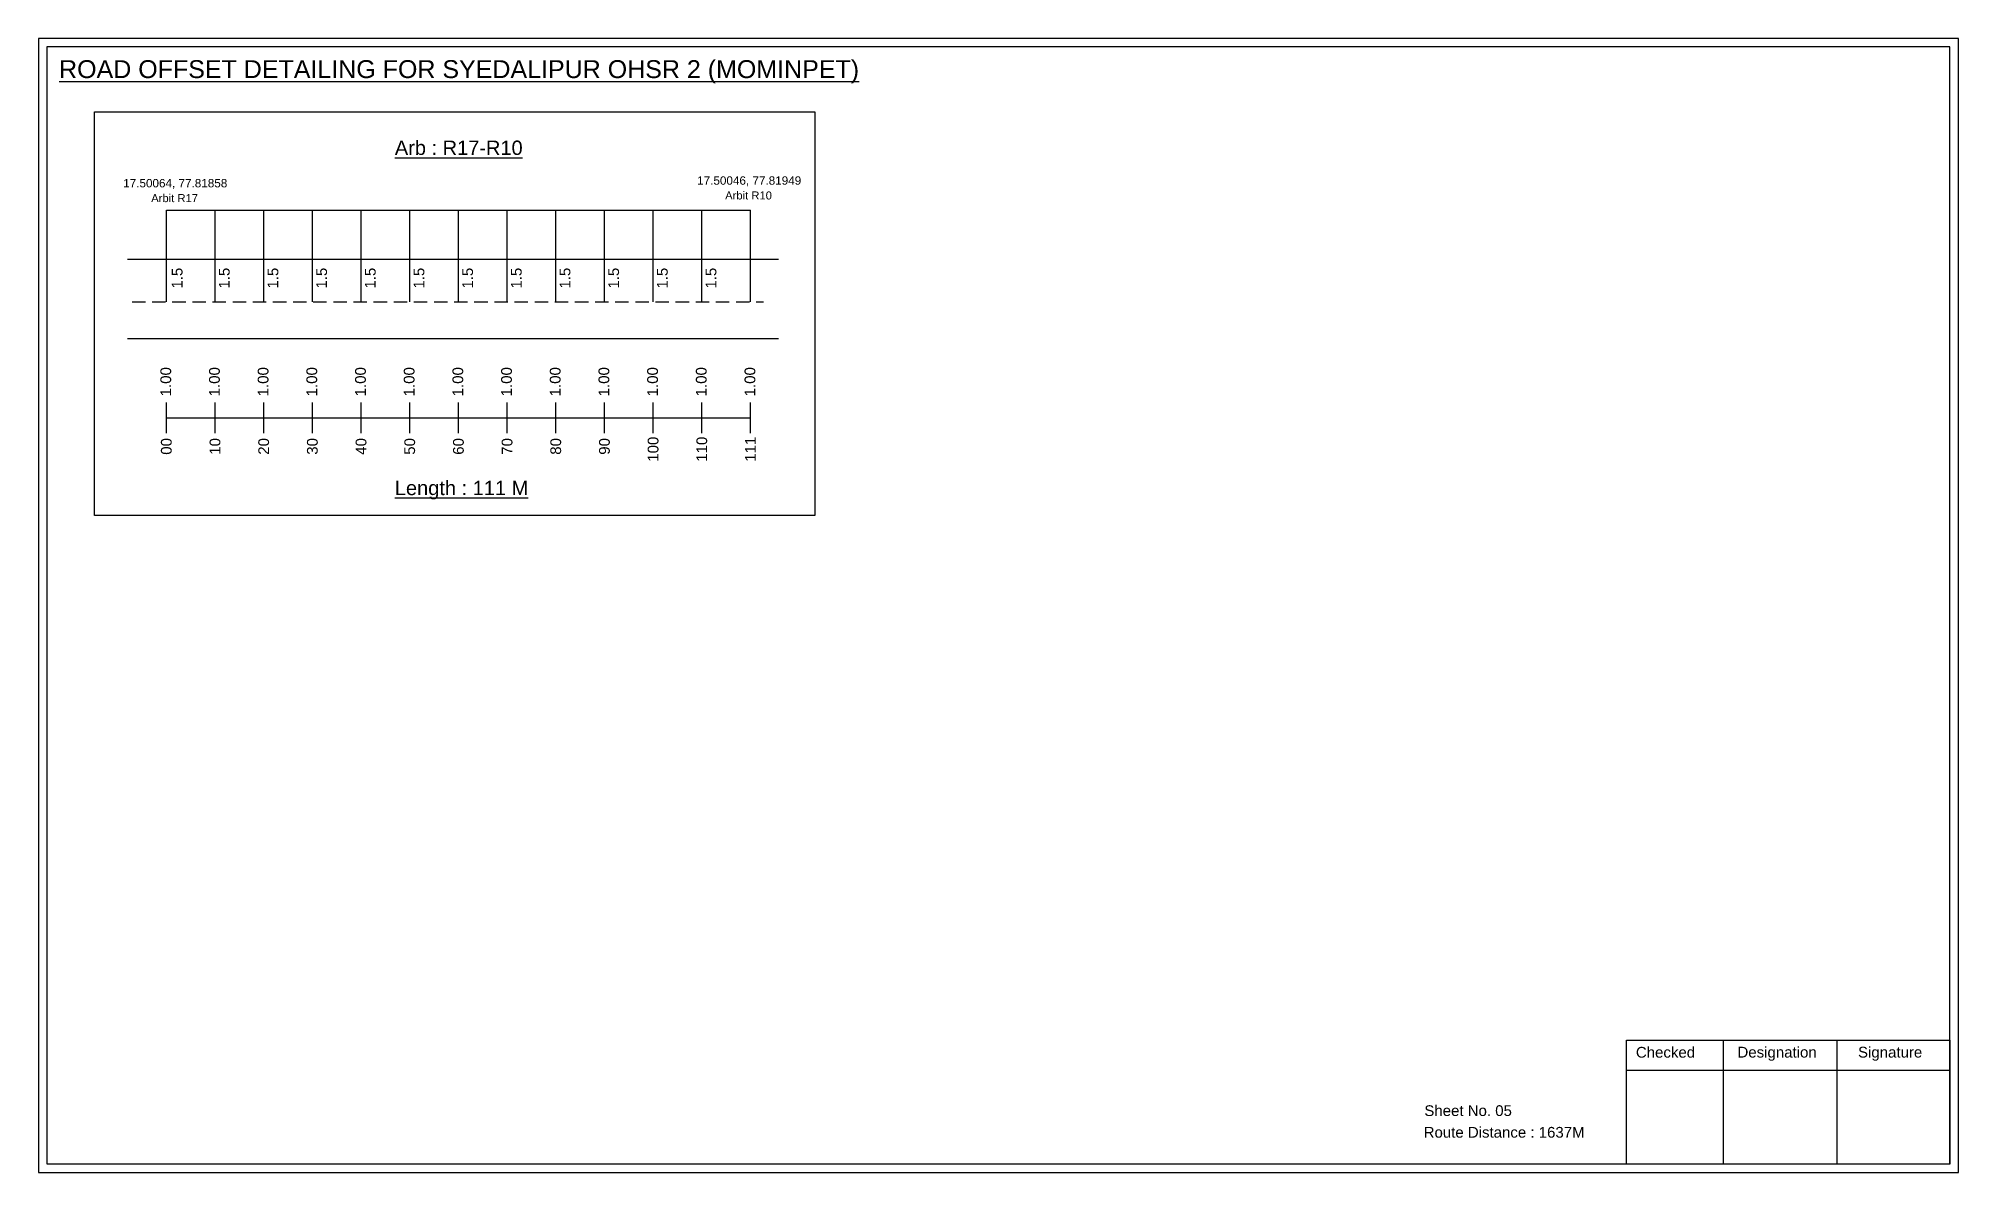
# Model space of a CAD drawing. Header units: inches. Extents: x 183 to 3615, y 59 to 1196.
# Drawn here: x 3079 to 3615, y 59 to 376 of the extents above; entities that cross this region are included whole.
import ezdxf

# ---------------------------------------------------------------- set-up
doc = ezdxf.new("R2010")
doc.units = ezdxf.units.IN
doc.header["$MEASUREMENT"] = 0
doc.linetypes.add('DASHED2', pattern=[0.375, 0.25, -0.125])
doc.layers.add('PDF_Geometry', color=7, linetype='Continuous')
doc.layers.add('PDF_Text', color=5, linetype='Continuous')
doc.styles.add('PDF Arial', font='arial.ttf')
doc.styles.get("Standard").update_dxf_attribs({"font": 'arial.ttf'})

msp = doc.modelspace()

# ---------------------------------------------------------------- texts
at = {"color": 242, "true_color": 0xcd2027}
for s, height, p in [('%%UROAD OFFSET DETAILING FOR SYEDALIPUR OHSR 2 (MOMINPET)', 5, (3084.6, 364.99)), ('%%UArb : R17-R10', 4, (3178.41, 343.53)), ('%%ULength : 111 M', 4, (3178.41, 248.53))]:
    msp.add_text(s, height=height, dxfattribs=at).set_placement(p)
at = {"color": 5}
for s, height, p in [('17.50064, 77.81858', 2.34, (3102.52, 334.47)), ('Arbit R17', 2.246, (3110.34, 330.35)), ('17.50046, 77.81949', 2.34, (3262.87, 335.21)), ('Arbit R10', 2.246, (3270.69, 331.09))]:
    msp.add_text(s, height=height, dxfattribs=at).set_placement(p)
for p in [(3119.09, 306.2), (3132.25, 306.2), (3145.85, 306.2), (3159.45, 306.2), (3173.05, 306.2), (3186.65, 306.2), (3200.25, 306.2), (3213.85, 306.2), (3227.45, 306.2), (3241.05, 306.2), (3254.65, 306.2), (3268.25, 306.2)]:
    msp.add_text('1.5', height=3, rotation=90).set_placement(p)
at = {"color": 217, "true_color": 0x93278f}
for s, p in [('1.00', (3115.91, 276.12)), ('1.00', (3129.51, 276.12)), ('1.00', (3143.11, 276.12)), ('1.00', (3156.71, 276.12)), ('1.00', (3170.31, 276.12)), ('1.00', (3183.91, 276.12)), ('1.00', (3197.51, 276.12)), ('1.00', (3211.11, 276.12)), ('1.00', (3224.71, 276.12)), ('1.00', (3238.31, 276.12)), ('1.00', (3251.91, 276.12)), ('1.00', (3265.51, 276.12)), ('1.00', (3279.11, 276.12)), ('00', (3116.06, 259.8)), ('10', (3129.66, 259.8)), ('20', (3143.26, 259.8)), ('30', (3156.86, 259.8)), ('40', (3170.46, 259.8)), ('50', (3184.06, 259.8)), ('60', (3197.66, 259.8)), ('70', (3211.26, 259.8)), ('80', (3224.86, 259.8)), ('90', (3238.46, 259.8)), ('100', (3252.06, 257.85)), ('110', (3265.66, 257.85)), ('111', (3279.26, 257.85))]:
    msp.add_text(s, height=3, rotation=90, dxfattribs=at).set_placement(p)
for s, p in [('Sheet No. 05', (3466.04, 75.15)), ('Route Distance : 1637M', (3465.85, 69.1))]:
    msp.add_text(s, height=3).set_placement(p)
at = {"layer": 'PDF_Text', "color": 7, "attachment_point": 7, "style": 'PDF Arial'}
for s, insert, char_height in [('Checked', (3525.14, 91.4), 3.001), ('Designation', (3553.52, 90.57), 3.0006), ('Signature', (3587.2, 90.57), 3.001)]:
    msp.add_mtext(s, dxfattribs=dict(at, insert=insert, char_height=char_height))

# ---------------------------------------------------------------- linework, layer by layer
at = {"color": 5}
msp.add_line((3114.58, 328.06), (3277.78, 328.06), dxfattribs=at)
for p, q in [((3114.58, 302.52), (3114.58, 328.06)), ((3128.18, 302.52), (3128.18, 328.06)), ((3141.78, 302.52), (3141.78, 328.06)), ((3155.38, 302.52), (3155.38, 328.06)), ((3168.98, 302.52), (3168.98, 328.06)), ((3182.58, 302.52), (3182.58, 328.06)), ((3196.18, 302.52), (3196.18, 328.06)), ((3209.78, 302.52), (3209.78, 328.06)), ((3223.38, 302.52), (3223.38, 328.06)), ((3236.98, 302.52), (3236.98, 328.06)), ((3250.58, 302.52), (3250.58, 328.06)), ((3264.18, 302.52), (3264.18, 328.06)), ((3277.78, 302.52), (3277.78, 328.06)), ((3103.71, 314.41), (3285.61, 314.41)), ((3285.61, 292.22), (3103.71, 292.22))]:
    msp.add_line(p, q)
at = {"linetype": 'DASHED2', "ltscale": 15}
msp.add_line((3104.98, 302.52), (3281.39, 302.52), dxfattribs=at)
at = {"color": 217, "true_color": 0x93278f}
for p, q in [((3114.58, 265.83), (3114.58, 274.38)), ((3128.18, 265.83), (3128.18, 274.38)), ((3141.78, 265.83), (3141.78, 274.38)), ((3155.38, 265.83), (3155.38, 274.38)), ((3168.98, 265.83), (3168.98, 274.38)), ((3182.58, 265.83), (3182.58, 274.38)), ((3196.18, 265.83), (3196.18, 274.38)), ((3209.78, 265.83), (3209.78, 274.38)), ((3223.38, 265.83), (3223.38, 274.38)), ((3236.98, 265.83), (3236.98, 274.38)), ((3250.58, 265.83), (3250.58, 274.38)), ((3264.18, 265.83), (3264.18, 274.38)), ((3277.78, 265.83), (3277.78, 274.38)), ((3114.58, 270.09), (3277.78, 270.13))]:
    msp.add_line(p, q, dxfattribs=at)
msp.add_lwpolyline([(3094.49, 355.54), (3295.73, 355.54), (3295.73, 242.86), (3094.49, 242.86)], close=True)
at = {"layer": 'PDF_Geometry'}
for points in [[(3078.83, 376.06), (3078.83, 59.35), (3615.3, 59.35), (3615.3, 376.06)], [(3081.15, 373.74), (3081.15, 61.77), (3612.88, 61.77), (3612.88, 373.74)]]:
    msp.add_lwpolyline(points, close=True, dxfattribs=at)
at = {"layer": 'PDF_Geometry', "color": 242, "true_color": 0xcc1f26}
msp.add_lwpolyline([(3612.88, 61.68), (3522.54, 61.68), (3522.54, 96.29), (3612.88, 96.29)], close=True, dxfattribs=at)
for points in [[(3549.52, 96.29), (3549.52, 61.68)], [(3581.25, 96.29), (3581.25, 61.68)], [(3522.54, 87.92), (3612.88, 87.92)]]:
    msp.add_lwpolyline(points, dxfattribs=at)

msp.set_redraw_order([(e.dxf.handle, doc.entitydb.next_handle()) for e in msp.query("TEXT MTEXT ATTDEF DIMENSION ARC_DIMENSION")])  # texts and dimensions are drawn at this point

doc.saveas('drawing.dxf')
